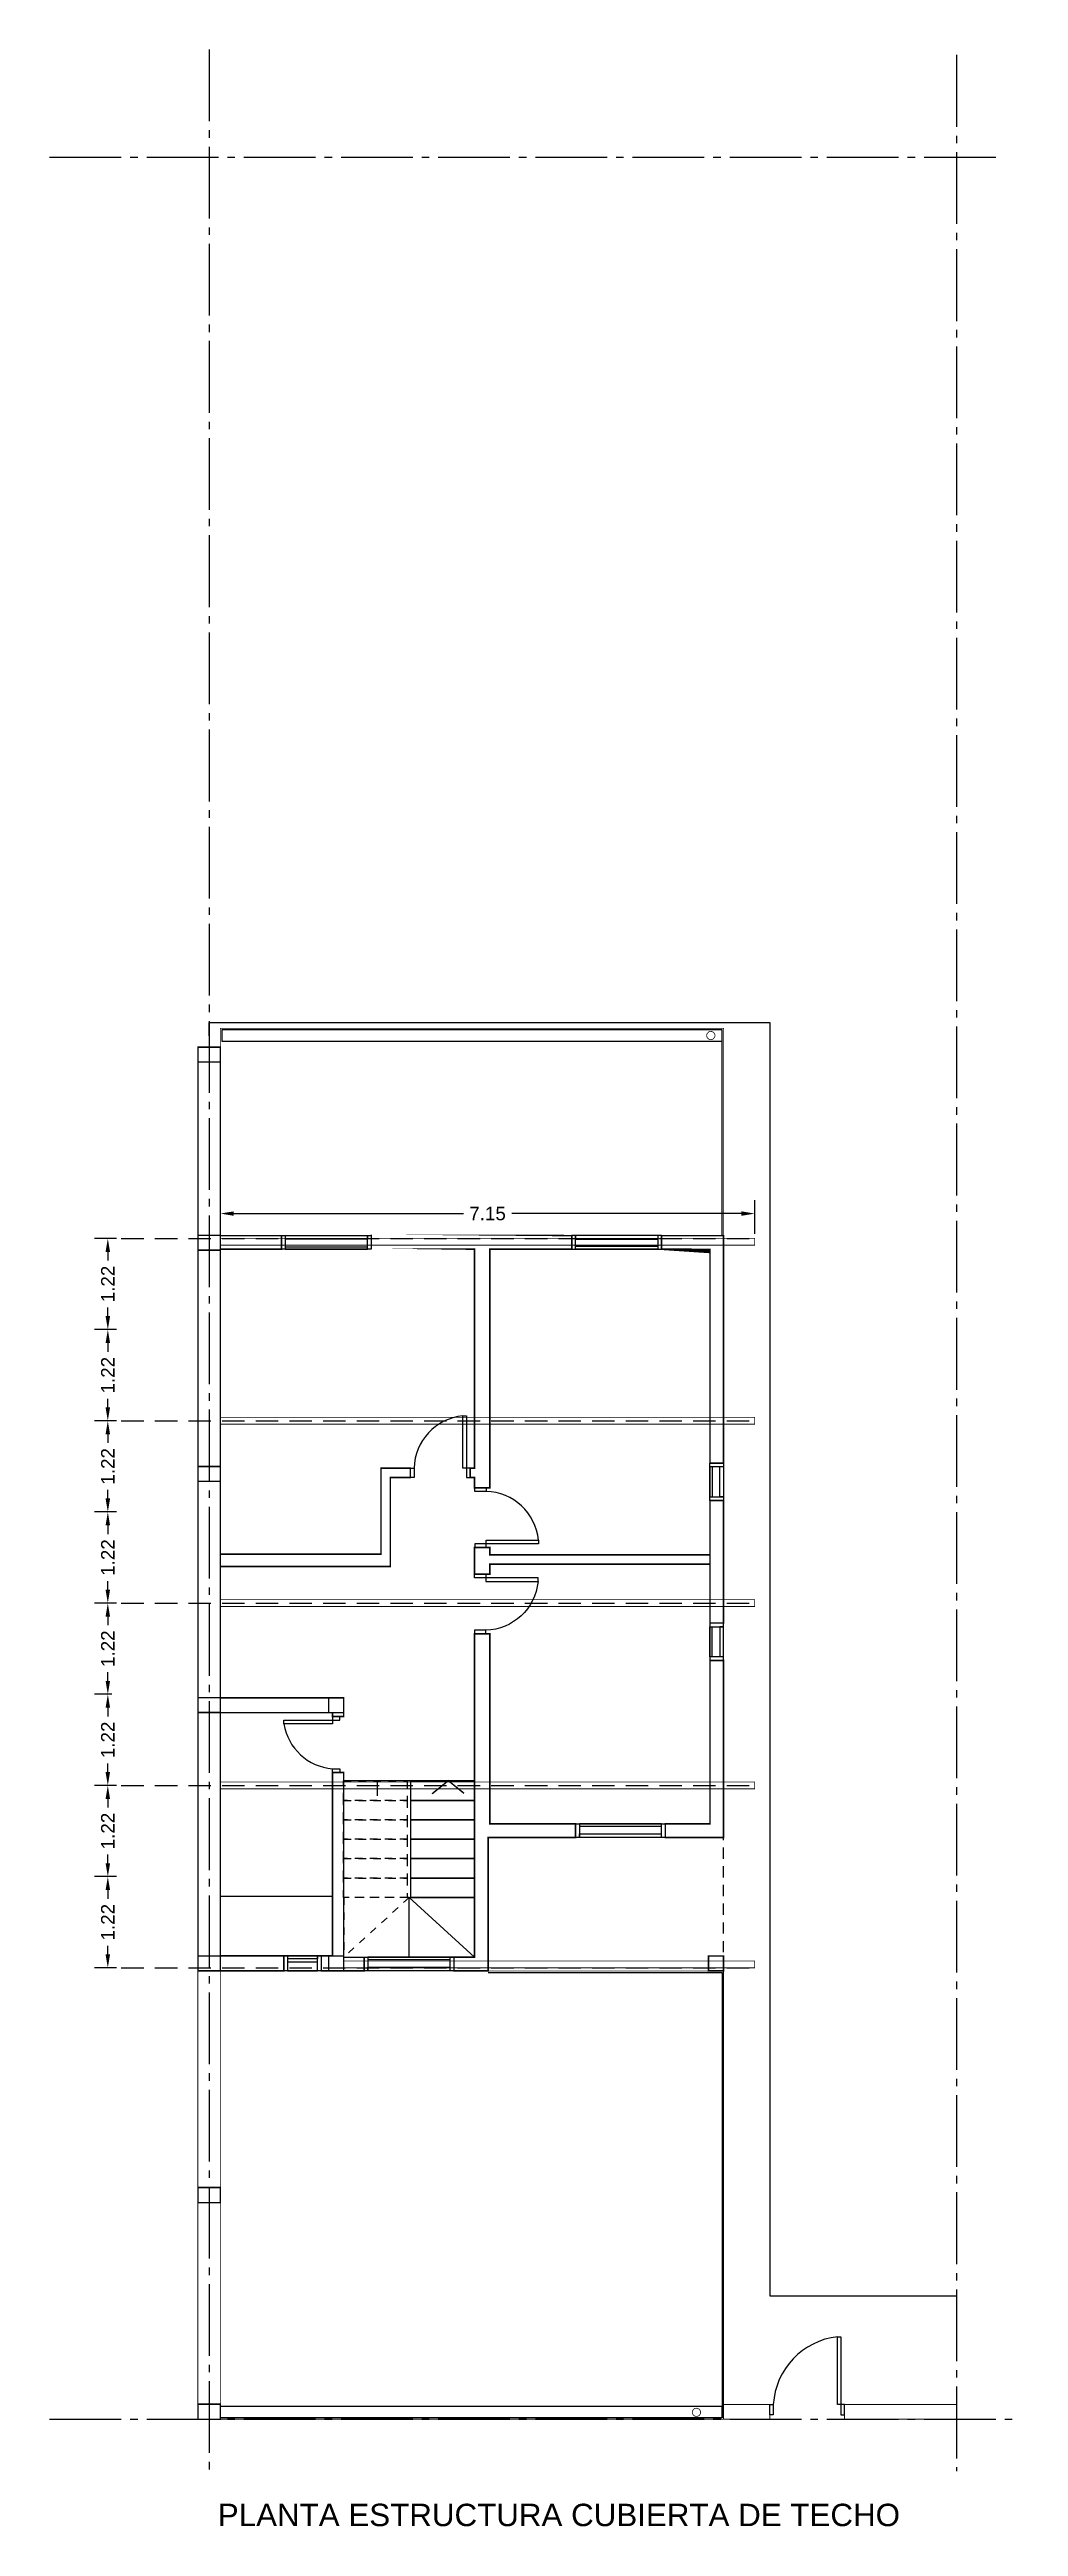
# Model space of a CAD drawing. Header units: millimetres. Extents: x 2924 to 6397, y 1555 to 1704.
# Drawn here: x 3313.4 to 3326.36, y 1611.09 to 1644.23 of the extents above; entities that cross this region are included whole.
import ezdxf

# ---------------------------------------------------------------- set-up
doc = ezdxf.new("R2010")
doc.units = ezdxf.units.MM
doc.header["$PDMODE"] = 35
for name, pattern in [('ACAD_ISO04W100', [30, 24, -3, 0, -3]), ('CONTINUA', [200, 100, 100]), ('DASHED', [0.75, 0.5, -0.25])]:
    doc.linetypes.add(name, pattern=pattern)
doc.layers.get('Defpoints').update_dxf_attribs({"color": 230})
for name, color, linetype in [('EJES', 8, 'Continuous'), ('P0-CARPINTERIAS', 7, 'Continuous'), ('P1-CARPINTERIAS', 7, 'Continuous'), ('P1-MUROS', 7, 'Continuous'), ('P1-PROYECCION', 7, 'Continuous'), ('P1-SOLADOS', 7, 'Continuous'), ('PT-COTAS', 7, 'Continuous'), ('PT-ESTRUCTURAS', 7, 'Continuous'), ('PT-MUROS', 7, 'Continuous'), ('PT-TEXTOS', 7, 'Continuous')]:
    doc.layers.add(name, color=color, linetype=linetype)
doc.styles.add('Arial02.5', font='arial.ttf', dxfattribs={"width": 0.8, "height": 0.025})
doc.styles.get("Standard").update_dxf_attribs({"font": 'arial.ttf'})
doc.dimstyles.get("Standard").update_dxf_attribs({"dimtxt": 0.18, "dimasz": 0.18, "dimexe": 0.18, "dimexo": 0.0625, "dimgap": 0.09, "dimtad": 0, "dimtih": 1, "dimtoh": 1, "dimzin": 0, "dimdsep": 46, "dimtxsty": 'Standard', "dimcen": 0.09, "dimadec": 0, "dimazin": 0, "dimtfac": 1, "dimtofl": 0, "dimtmove": 0, "dimatfit": 3, "dimfxl": 1, "dimtolj": 1, "dimtzin": 0, "dimarcsym": 0})

msp = doc.modelspace()

# ---------------------------------------------------------------- texts
at = {"layer": 'PT-TEXTOS', "style": 'Arial02.5'}
msp.add_text('PLANTA ESTRUCTURA CUBIERTA DE TECHO', height=0.3, dxfattribs=at).set_placement((3315.64685218931, 1611.09155853013))

# ---------------------------------------------------------------- blocks, each defined once
blk = doc.blocks.new('*D340')
at = {"layer": 'Defpoints', "color": 0, "transparency": 16777216}
for p in [(3314.35539935882, 1619.782690135822), (3314.175119384236, 1618.562690135822), (3314.35539935882, 1618.562690135822)]:
    blk.add_point(p, dxfattribs=at)
at = {"layer": 'PT-COTAS', "color": 0, "lineweight": -2, "transparency": 16777216}
for p, q in [((3314.29289935882, 1619.782690135822), (3313.995119384236, 1619.782690135822)), ((3314.175119384236, 1619.602690135822), (3314.175119384236, 1619.487076220406)), ((3314.175119384236, 1618.742690135822), (3314.175119384236, 1618.858304051238)), ((3314.29289935882, 1618.562690135822), (3313.995119384236, 1618.562690135822))]:
    blk.add_line(p, q, dxfattribs=at)
at = {"layer": 'PT-COTAS', "color": 0, "transparency": 16777216}
for points in [[(3314.145119384236, 1619.602690135822), (3314.205119384236, 1619.602690135822), (3314.175119384236, 1619.782690135822)], [(3314.145119384236, 1618.742690135822), (3314.205119384236, 1618.742690135822), (3314.175119384236, 1618.562690135822)]]:
    blk.add_solid(points, dxfattribs=at)
at = {"layer": 'PT-COTAS', "color": 0, "transparency": 16777216, "insert": (3314.175119384236, 1619.172690135821), "char_height": 0.18, "attachment_point": 5, "rotation": 90}
blk.add_mtext('\\A1;1.22', dxfattribs=at)
blk = doc.blocks.new('*D341')
at = {"layer": 'Defpoints', "color": 0, "transparency": 16777216}
for p in [(3314.175119384236, 1621.002690135822), (3314.35539935882, 1621.002690135822), (3314.35539935882, 1619.782690135822)]:
    blk.add_point(p, dxfattribs=at)
at = {"layer": 'PT-COTAS', "color": 0, "lineweight": -2, "transparency": 16777216}
for p, q in [((3314.29289935882, 1621.002690135822), (3313.995119384236, 1621.002690135822)), ((3314.175119384236, 1620.822690135822), (3314.175119384236, 1620.707076220406)), ((3314.29289935882, 1619.782690135822), (3313.995119384236, 1619.782690135822)), ((3314.175119384236, 1619.962690135822), (3314.175119384236, 1620.078304051239))]:
    blk.add_line(p, q, dxfattribs=at)
at = {"layer": 'PT-COTAS', "color": 0, "transparency": 16777216}
for points in [[(3314.145119384236, 1620.822690135822), (3314.205119384236, 1620.822690135822), (3314.175119384236, 1621.002690135822)], [(3314.145119384236, 1619.962690135822), (3314.205119384236, 1619.962690135822), (3314.175119384236, 1619.782690135822)]]:
    blk.add_solid(points, dxfattribs=at)
at = {"layer": 'PT-COTAS', "color": 0, "transparency": 16777216, "insert": (3314.175119384236, 1620.392690135821), "char_height": 0.18, "attachment_point": 5, "rotation": 90}
blk.add_mtext('\\A1;1.22', dxfattribs=at)
blk = doc.blocks.new('*D342')
at = {"layer": 'Defpoints', "color": 0, "transparency": 16777216}
for p in [(3314.175119384239, 1622.222690135822), (3314.289842404765, 1622.222690135822), (3314.35539935882, 1621.002690135822)]:
    blk.add_point(p, dxfattribs=at)
at = {"layer": 'PT-COTAS', "color": 0, "lineweight": -2, "transparency": 16777216}
for p, q in [((3314.227342404765, 1622.222690135822), (3313.995119384239, 1622.222690135822)), ((3314.175119384239, 1622.042690135822), (3314.175119384239, 1621.927076220406)), ((3314.175119384239, 1621.182690135822), (3314.175119384239, 1621.298304051238)), ((3314.29289935882, 1621.002690135822), (3313.995119384239, 1621.002690135822))]:
    blk.add_line(p, q, dxfattribs=at)
at = {"layer": 'PT-COTAS', "color": 0, "transparency": 16777216}
for points in [[(3314.145119384239, 1622.042690135822), (3314.205119384239, 1622.042690135822), (3314.175119384239, 1622.222690135822)], [(3314.145119384239, 1621.182690135822), (3314.205119384239, 1621.182690135822), (3314.175119384239, 1621.002690135822)]]:
    blk.add_solid(points, dxfattribs=at)
at = {"layer": 'PT-COTAS', "color": 0, "transparency": 16777216, "insert": (3314.175119384238, 1621.612690135821), "char_height": 0.18, "attachment_point": 5, "rotation": 90}
blk.add_mtext('\\A1;1.22', dxfattribs=at)
blk = doc.blocks.new('*D343')
at = {"layer": 'Defpoints', "color": 0, "transparency": 16777216}
for p in [(3314.175119384241, 1623.442690135822), (3314.35539935882, 1623.442690135822), (3314.289842404765, 1622.222690135822)]:
    blk.add_point(p, dxfattribs=at)
at = {"layer": 'PT-COTAS', "color": 0, "lineweight": -2, "transparency": 16777216}
for p, q in [((3314.29289935882, 1623.442690135822), (3313.995119384241, 1623.442690135822)), ((3314.175119384241, 1623.262690135822), (3314.175119384241, 1623.147076220406)), ((3314.175119384241, 1622.402690135822), (3314.175119384241, 1622.518304051239)), ((3314.227342404765, 1622.222690135822), (3313.995119384241, 1622.222690135822))]:
    blk.add_line(p, q, dxfattribs=at)
at = {"layer": 'PT-COTAS', "color": 0, "transparency": 16777216}
for points in [[(3314.14511938424, 1623.262690135822), (3314.205119384241, 1623.262690135822), (3314.175119384241, 1623.442690135822)], [(3314.14511938424, 1622.402690135822), (3314.205119384241, 1622.402690135822), (3314.175119384241, 1622.222690135822)]]:
    blk.add_solid(points, dxfattribs=at)
at = {"layer": 'PT-COTAS', "color": 0, "transparency": 16777216, "insert": (3314.17511938424, 1622.832690135821), "char_height": 0.18, "attachment_point": 5, "rotation": 90}
blk.add_mtext('\\A1;1.22', dxfattribs=at)
blk = doc.blocks.new('*D344')
at = {"layer": 'Defpoints', "color": 0, "transparency": 16777216}
for p in [(3314.175119384242, 1624.662690135822), (3314.35539935882, 1624.662690135822), (3314.35539935882, 1623.442690135822)]:
    blk.add_point(p, dxfattribs=at)
at = {"layer": 'PT-COTAS', "color": 0, "lineweight": -2, "transparency": 16777216}
for p, q in [((3314.29289935882, 1624.662690135822), (3313.995119384243, 1624.662690135822)), ((3314.175119384242, 1624.482690135822), (3314.175119384242, 1624.367076220406)), ((3314.175119384242, 1623.622690135822), (3314.175119384242, 1623.738304051238)), ((3314.29289935882, 1623.442690135822), (3313.995119384243, 1623.442690135822))]:
    blk.add_line(p, q, dxfattribs=at)
at = {"layer": 'PT-COTAS', "color": 0, "transparency": 16777216}
for points in [[(3314.145119384242, 1624.482690135822), (3314.205119384243, 1624.482690135822), (3314.175119384242, 1624.662690135822)], [(3314.145119384242, 1623.622690135822), (3314.205119384243, 1623.622690135822), (3314.175119384242, 1623.442690135822)]]:
    blk.add_solid(points, dxfattribs=at)
at = {"layer": 'PT-COTAS', "color": 0, "transparency": 16777216, "insert": (3314.175119384242, 1624.052690135821), "char_height": 0.18, "attachment_point": 5, "rotation": 90}
blk.add_mtext('\\A1;1.22', dxfattribs=at)
blk = doc.blocks.new('*D345')
at = {"layer": 'Defpoints', "color": 0, "transparency": 16777216}
for p in [(3314.175119384244, 1625.882690135822), (3314.35539935882, 1625.882690135822), (3314.35539935882, 1624.662690135822)]:
    blk.add_point(p, dxfattribs=at)
at = {"layer": 'PT-COTAS', "color": 0, "lineweight": -2, "transparency": 16777216}
for p, q in [((3314.29289935882, 1625.882690135822), (3313.995119384244, 1625.882690135822)), ((3314.175119384244, 1625.702690135822), (3314.175119384244, 1625.587076220407)), ((3314.175119384244, 1624.842690135823), (3314.175119384244, 1624.958304051239)), ((3314.29289935882, 1624.662690135822), (3313.995119384244, 1624.662690135822))]:
    blk.add_line(p, q, dxfattribs=at)
at = {"layer": 'PT-COTAS', "color": 0, "transparency": 16777216}
for points in [[(3314.145119384244, 1625.702690135822), (3314.205119384244, 1625.702690135822), (3314.175119384244, 1625.882690135822)], [(3314.145119384244, 1624.842690135823), (3314.205119384244, 1624.842690135823), (3314.175119384244, 1624.662690135822)]]:
    blk.add_solid(points, dxfattribs=at)
at = {"layer": 'PT-COTAS', "color": 0, "transparency": 16777216, "insert": (3314.175119384244, 1625.272690135821), "char_height": 0.18, "attachment_point": 5, "rotation": 90}
blk.add_mtext('\\A1;1.22', dxfattribs=at)
blk = doc.blocks.new('*D346')
at = {"layer": 'Defpoints', "color": 0, "transparency": 16777216}
for p in [(3314.175119384247, 1627.102690135823), (3314.35539935882, 1627.102690135823), (3314.35539935882, 1625.882690135822)]:
    blk.add_point(p, dxfattribs=at)
at = {"layer": 'PT-COTAS', "color": 0, "lineweight": -2, "transparency": 16777216}
for p, q in [((3314.29289935882, 1627.102690135823), (3313.995119384247, 1627.102690135823)), ((3314.175119384247, 1626.922690135822), (3314.175119384247, 1626.807076220406)), ((3314.175119384247, 1626.062690135823), (3314.175119384247, 1626.178304051238)), ((3314.29289935882, 1625.882690135822), (3313.995119384247, 1625.882690135822))]:
    blk.add_line(p, q, dxfattribs=at)
at = {"layer": 'PT-COTAS', "color": 0, "transparency": 16777216}
for points in [[(3314.145119384247, 1626.922690135822), (3314.205119384247, 1626.922690135822), (3314.175119384247, 1627.102690135823)], [(3314.145119384247, 1626.062690135823), (3314.205119384247, 1626.062690135823), (3314.175119384247, 1625.882690135822)]]:
    blk.add_solid(points, dxfattribs=at)
at = {"layer": 'PT-COTAS', "color": 0, "transparency": 16777216, "insert": (3314.175119384246, 1626.492690135821), "char_height": 0.18, "attachment_point": 5, "rotation": 90}
blk.add_mtext('\\A1;1.22', dxfattribs=at)
blk = doc.blocks.new('*D347')
at = {"layer": 'Defpoints', "color": 0, "transparency": 16777216}
for p in [(3314.175119384249, 1628.322690135823), (3314.35539935882, 1628.322690135823), (3314.35539935882, 1627.102690135823)]:
    blk.add_point(p, dxfattribs=at)
at = {"layer": 'PT-COTAS', "color": 0, "lineweight": -2, "transparency": 16777216}
for p, q in [((3314.29289935882, 1628.322690135823), (3313.995119384249, 1628.322690135823)), ((3314.175119384249, 1628.142690135822), (3314.175119384249, 1628.027076220407)), ((3314.175119384249, 1627.282690135823), (3314.175119384249, 1627.398304051239)), ((3314.29289935882, 1627.102690135823), (3313.995119384249, 1627.102690135823))]:
    blk.add_line(p, q, dxfattribs=at)
at = {"layer": 'PT-COTAS', "color": 0, "transparency": 16777216}
for points in [[(3314.145119384249, 1628.142690135822), (3314.205119384249, 1628.142690135822), (3314.175119384249, 1628.322690135823)], [(3314.145119384249, 1627.282690135823), (3314.205119384249, 1627.282690135823), (3314.175119384249, 1627.102690135823)]]:
    blk.add_solid(points, dxfattribs=at)
at = {"layer": 'PT-COTAS', "color": 0, "transparency": 16777216, "insert": (3314.175119384248, 1627.712690135821), "char_height": 0.18, "attachment_point": 5, "rotation": 90}
blk.add_mtext('\\A1;1.22', dxfattribs=at)
blk = doc.blocks.new('*D348')
at = {"layer": 'Defpoints', "color": 0, "transparency": 16777216}
for p in [(3322.83072973504, 1628.655221186568), (3315.680730291217, 1628.322690040058), (3322.83072973504, 1628.322689523423)]:
    blk.add_point(p, dxfattribs=at)
at = {"layer": 'PT-COTAS', "color": 0, "lineweight": -2, "transparency": 16777216}
for p, q in [((3315.680730291217, 1628.385190040058), (3315.680730291217, 1628.835221186568)), ((3322.83072973504, 1628.385189523423), (3322.83072973504, 1628.835221186568)), ((3315.860730291216, 1628.655221186568), (3318.93201241422, 1628.655221186568)), ((3322.65072973504, 1628.655221186568), (3319.579447612037, 1628.655221186568))]:
    blk.add_line(p, q, dxfattribs=at)
at = {"layer": 'PT-COTAS', "color": 0, "transparency": 16777216}
for points in [[(3315.860730291216, 1628.685221186568), (3315.860730291216, 1628.625221186568), (3315.680730291217, 1628.655221186568)], [(3322.65072973504, 1628.685221186568), (3322.65072973504, 1628.625221186568), (3322.83072973504, 1628.655221186568)]]:
    blk.add_solid(points, dxfattribs=at)
at = {"layer": 'PT-COTAS', "color": 0, "transparency": 16777216, "insert": (3319.255730013128, 1628.655221186568), "char_height": 0.18, "attachment_point": 5}
blk.add_mtext('\\A1;7.15', dxfattribs=at)

# ---------------------------------------------------------------- dimensions: what is measured, and where the dimension line sits
at = {"layer": 'PT-COTAS'}
dim = msp.add_linear_dim(base=(3322.83072973504, 1628.655221186568), p1=(3315.680730291217, 1628.322690040058), p2=(3322.83072973504, 1628.322689523423), dimstyle='Standard', override={"dimtih": 0}, dxfattribs=at)
dim.commit()
dim.dimension.update_dxf_attribs({"geometry": '*D348', "text_midpoint": (3319.255730013128, 1628.655221186568)})
for base, p1, p2, picture, middle in [((3314.175119384249, 1628.322690135823), (3314.355399358818, 1627.102690135822), (3314.355399358818, 1628.322690135822), '*D347', (3314.175119384248, 1627.712690135821)), ((3314.175119384247, 1627.102690135823), (3314.355399358818, 1625.882690135822), (3314.355399358818, 1627.102690135822), '*D346', (3314.175119384246, 1626.492690135821)), ((3314.175119384244, 1625.882690135822), (3314.355399358818, 1624.662690135822), (3314.355399358818, 1625.882690135822), '*D345', (3314.175119384244, 1625.272690135821)), ((3314.175119384242, 1624.662690135822), (3314.355399358818, 1623.442690135822), (3314.355399358818, 1624.662690135822), '*D344', (3314.175119384242, 1624.052690135821)), ((3314.175119384241, 1623.442690135822), (3314.289842404763, 1622.222690135821), (3314.355399358818, 1623.442690135822), '*D343', (3314.17511938424, 1622.832690135821)), ((3314.175119384239, 1622.222690135822), (3314.355399358818, 1621.002690135821), (3314.289842404763, 1622.222690135821), '*D342', (3314.175119384238, 1621.612690135821)), ((3314.175119384236, 1621.002690135822), (3314.355399358818, 1619.782690135821), (3314.355399358818, 1621.002690135821), '*D341', (3314.175119384236, 1620.392690135821)), ((3314.175119384236, 1618.562690135822), (3314.355399358818, 1619.782690135821), (3314.355399358818, 1618.562690135821), '*D340', (3314.175119384236, 1619.172690135821))]:
    dim = msp.add_linear_dim(base=base, p1=p1, p2=p2, angle=90, dimstyle='Standard', override={"dimtih": 0}, dxfattribs=at)
    dim.commit()
    dim.dimension.update_dxf_attribs({"geometry": picture, "text_midpoint": middle})

# ---------------------------------------------------------------- linework, layer by layer
at = {"layer": 'EJES', "color": 18, "linetype": 'ACAD_ISO04W100', "ltscale": 0.04, "true_color": 0x000000}
for points in [[(3315.530730291217, 1644.231474603901), (3315.530730291217, 1611.827453603374)], [(3325.530730291217, 1644.158720224505), (3325.530730291217, 1611.827453603374)], [(3313.395494708357, 1642.792492476814), (3326.074534619851, 1642.792492476814)], [(3313.395494708357, 1612.521190135822), (3326.358495501511, 1612.521190135822)]]:
    msp.add_lwpolyline(points, dxfattribs=at)
at = {"layer": 'P0-CARPINTERIAS', "color": 8, "linetype": 'CONTINUA'}
msp.add_lwpolyline([(3323.937207853681, 1613.626745679033), (3323.984314867427, 1613.626745679033), (3323.984314867427, 1612.57952347147), (3324.031537088874, 1612.57952347147), (3324.031537088874, 1612.721190135823), (3323.937092645974, 1612.721190135822), (3323.937207853681, 1613.626745679033, 0.3635547186485848), (3323.07876012699, 1612.721190135823), (3323.07876012699, 1612.57952347147), (3323.031537905539, 1612.57952347147), (3323.03153790554, 1612.721190135823), (3323.07876012699, 1612.721190135823)], format="xyb", dxfattribs=at)
at = {"layer": 'P1-CARPINTERIAS', "color": 8, "linetype": 'CONTINUA'}
for points in [[(3316.499910651446, 1628.360636043531), (3317.699910651445, 1628.360636043533), (3317.699910651445, 1628.178636043531), (3316.499910651445, 1628.178636043531), (3316.499910651446, 1628.360636043533), (3316.549910651446, 1628.360636043533), (3316.549910651446, 1628.178636043531), (3317.649911651445, 1628.178636043531), (3317.649911651446, 1628.360636043533), (3317.649911651446, 1628.310636093533), (3316.549910651446, 1628.310636093533), (3316.549910651446, 1628.210636293533), (3317.649911651446, 1628.210636293533)], [(3321.583243581646, 1628.360636043526), (3320.383238776473, 1628.360571214469), (3320.38325578988, 1628.178636118566), (3321.58325578988, 1628.178636118568), (3321.583243581646, 1628.360636043526), (3321.533243581646, 1628.360636043526), (3321.53325578988, 1628.178636118568), (3320.43325478988, 1628.178636118568), (3320.433254901289, 1628.36057391654), (3320.43325478988, 1628.312636168565), (3321.53325578988, 1628.312636168565), (3321.53325578988, 1628.212636368566), (3320.43325478988, 1628.212636368566)], [(3322.412679663289, 1625.316135136743), (3322.412679663291, 1624.816135136744), (3322.230679663278, 1624.816135293578), (3322.230679663278, 1625.316135136743), (3322.412679663291, 1625.316135136743), (3322.412679663291, 1625.266135136743), (3322.23074398478, 1625.266135136744), (3322.23074398478, 1624.866134136744), (3322.412679663291, 1624.866134136744), (3322.362679713291, 1624.866134136744), (3322.362679713291, 1625.266135136743), (3322.262679913291, 1625.266135136743), (3322.262679913291, 1624.866134136744)], [(3322.412709905212, 1622.675644002527), (3322.412709905214, 1623.175644002527), (3322.230743984779, 1623.175644002527), (3322.230709905214, 1622.675644002527), (3322.412709905214, 1622.675644002527), (3322.412709905214, 1622.725644002528), (3322.230743984779, 1622.725644002528), (3322.230743984779, 1623.125645002528), (3322.412709905214, 1623.125645002527), (3322.362709955214, 1623.125645002527), (3322.362709955214, 1622.725644002528), (3322.262710155214, 1622.725644002528), (3322.262710155214, 1623.125645002527)], [(3321.633934529322, 1620.30663513676), (3320.433243984779, 1620.306627503394), (3320.433243984779, 1620.488635136746), (3321.633243984778, 1620.488635136757), (3321.633934529322, 1620.306635136759), (3321.583243924068, 1620.306635136761), (3321.583243924068, 1620.488635286857), (3320.483933529322, 1620.488635286857), (3320.483934686431, 1620.306627825659), (3320.483933529322, 1620.35463523686), (3321.583243924068, 1620.35463523686), (3321.583243924068, 1620.45463503686), (3320.483933529322, 1620.45463503686)], [(3316.530743984779, 1618.721627203393), (3317.030743984779, 1618.721627203396), (3317.030743984779, 1618.521627503394), (3316.53074398478, 1618.521627503396), (3316.530743984779, 1618.721627203393), (3316.580743974659, 1618.721627203394), (3316.580743984779, 1618.521627503396), (3316.980744984779, 1618.521627503396), (3316.980744984779, 1618.721627203396), (3316.980744984779, 1618.681627203396), (3316.580743984779, 1618.681627203396), (3316.580743984779, 1618.641627203396), (3316.980744984779, 1618.641627203396)], [(3318.805743984779, 1618.521627503392), (3317.605743984779, 1618.521627503389), (3317.605743984779, 1618.703627503391), (3318.805743984779, 1618.703627503391), (3318.805743984779, 1618.521627503389), (3318.755743984779, 1618.521627503389), (3318.756047456158, 1618.703710330939), (3317.655742984779, 1618.703710330939), (3317.655742984779, 1618.521627503389), (3317.655742984779, 1618.57162745339), (3318.755743984779, 1618.57162745339), (3318.755743984779, 1618.671627253389), (3317.655742984779, 1618.671627253389)]]:
    msp.add_lwpolyline(points, dxfattribs=at)
for points in [[(3318.923365119414, 1625.948134286761), (3318.973243134783, 1625.948134286761), (3318.973243134783, 1625.123634286721), (3319.023243134779, 1625.123634286721), (3319.023243134779, 1625.248134286762), (3318.92324313478, 1625.248134286762), (3318.923365119414, 1625.948134286761, 0.3805686529644291), (3318.273243984779, 1625.248134286762), (3318.273243984779, 1625.123634286721), (3318.223243984778, 1625.123634286721), (3318.223243984778, 1625.248134286762), (3318.273243984779, 1625.248134286762)], [(3319.935743984778, 1624.286013152085), (3319.935743984778, 1624.236135136716), (3319.085743984778, 1624.236135136716), (3319.085743984778, 1624.18613513672), (3319.235743984779, 1624.18613513672), (3319.235743984778, 1624.286135136719), (3319.935743984778, 1624.286013152085, 0.3805686529644291), (3319.235743984779, 1624.936134286721), (3319.085743984779, 1624.936134286721), (3319.085743984779, 1624.986134286721), (3319.235743984779, 1624.986134286721), (3319.235743984779, 1624.936134286721)], [(3319.931081380745, 1623.731256271395), (3319.931081380745, 1623.781134286764), (3319.081081380745, 1623.781134286764), (3319.081081380745, 1623.83113428676), (3319.231081380745, 1623.83113428676), (3319.231081380745, 1623.731134286761), (3319.931081380745, 1623.731256271395, -0.3805686529644291), (3319.231081380745, 1623.08113513676), (3319.081081380745, 1623.08113513676), (3319.081081380745, 1623.031135136759), (3319.231081380745, 1623.03113513676), (3319.231081380745, 1623.08113513676)], [(3316.530729562644, 1621.825648875443), (3316.530729562644, 1621.875526951378), (3317.280730412646, 1621.875526951378), (3317.280730412646, 1621.925527012088), (3317.180730291217, 1621.925527012088), (3317.180730291217, 1621.825526890661), (3316.530729562644, 1621.825648875443, 0.3456514478971462), (3317.180730291217, 1621.226125241978), (3317.280730412646, 1621.226125241978), (3317.280730412646, 1621.176125181263), (3317.180730291217, 1621.176125181264), (3317.180730291217, 1621.226125241978)]]:
    msp.add_lwpolyline(points, format="xyb", dxfattribs=at)
at = {"layer": 'P1-MUROS', "color": 8, "linetype": 'CONTINUA', "ltscale": 0.3, "const_width": 0.01}
for points in [[(3322.414730291217, 1628.364190135821), (3322.414730291217, 1631.13268235627), (3315.680730291217, 1631.13268235627), (3315.680730291217, 1630.88268235627)], [(3319.262743984779, 1618.521631312937), (3322.412524635859, 1618.521190135822), (3322.412524635859, 1612.521190135822), (3322.412524635859, 1612.521190135822), (3315.680318980502, 1612.521190135822)]]:
    msp.add_lwpolyline(points, dxfattribs=at)
at = {"layer": 'P1-MUROS', "color": 8, "linetype": 'CONTINUA', "ltscale": 0.3}
for points in [[(3322.394730291217, 1628.364190135821), (3322.394730291217, 1631.11268235627), (3315.700730291217, 1631.11268235627), (3315.700730291217, 1631.03268235627)], [(3319.26274118346, 1618.501631313133), (3322.392524635859, 1618.501192936945), (3322.392524635859, 1612.541190135822), (3315.680318980502, 1612.541190135822)]]:
    msp.add_lwpolyline(points, dxfattribs=at)
for points in [[(3322.392524635859, 1630.96268235627), (3322.392524635859, 1631.11268235627), (3315.700730291217, 1631.11268235627), (3315.700730291217, 1630.96268235627)], [(3322.392524635859, 1612.541190135822), (3322.392524635859, 1612.691190135822), (3315.680318980502, 1612.691190135822), (3315.680318980502, 1612.541190135822)]]:
    msp.add_lwpolyline(points, close=True, dxfattribs=at)
at = {"layer": 'P1-MUROS', "color": 8, "linetype": 'CONTINUA', "ltscale": 0.3, "const_width": 0.01}
for points in [[(3322.187761536536, 1631.038045199859, -0.9998962388968039), (3322.297761536536, 1631.038045199859, -1.000103771870798), (3322.187761536536, 1631.038045199859, 5.188324338770968e-05)], [(3321.995246096267, 1612.614824931896, -0.9998962388968039), (3322.105246096267, 1612.614824931896, -1.000103771870798), (3321.995246096267, 1612.614824931896, 5.188324338770968e-05)]]:
    msp.add_lwpolyline(points, format="xyb", dxfattribs=at)
at = {"layer": 'P1-MUROS', "color": 8}
for points, const_width in [([(3315.680730291217, 1628.364190135821), (3315.380702904091, 1628.364190135821), (3315.380557755879, 1630.88268235627), (3315.68089332634, 1630.88268235627)], 0.02), ([(3315.380730291217, 1630.88268235627), (3315.680730291217, 1630.88268235627), (3315.680730291217, 1630.68268235627), (3315.380730291217, 1630.68268235627)], 0.02), ([(3319.080709278647, 1628.178626087618), (3317.699910651444, 1628.178636043527), (3317.699910651446, 1628.360636043533), (3320.383238772971, 1628.360636043526), (3320.383238772971, 1628.178636118566), (3319.285243984779, 1628.178636043526), (3319.285243984779, 1624.986134286721), (3319.081056293952, 1624.986134286721), (3319.080738810572, 1625.123634286721), (3319.023244452497, 1625.123634286721), (3319.02324351706, 1625.248121358026), (3319.080743984779, 1625.248121358026)], 0.02), ([(3322.412743984779, 1628.360636043526), (3322.412743984779, 1625.316135136769), (3322.230743984779, 1625.316135136769), (3322.230743984813, 1628.178636045249), (3321.583248390446, 1628.178636043527), (3321.583248390446, 1628.360636043526)], 0.02), ([(3322.412679663291, 1624.816135136744), (3322.412808306268, 1623.175644002527), (3322.230808306267, 1623.175644002527), (3322.230679663291, 1624.816135136743)], 0.02), ([(3319.081056293952, 1624.186135136721), (3319.081081380745, 1623.831135136759), (3319.285243984779, 1623.831135136759), (3319.285243984779, 1623.964135136721), (3322.230743985424, 1623.964135136721), (3322.230743984779, 1624.088635136719), (3319.285243984779, 1624.088635136721), (3319.285243984779, 1624.18613513672)], 0.02), ([(3320.433243984778, 1620.488635136746), (3320.433243984779, 1620.306627503394), (3319.262743984778, 1620.306627503393), (3319.262743984779, 1618.521631312937), (3318.805743984779, 1618.521627503394), (3318.805743984779, 1618.703627503394), (3319.080743984779, 1618.703627503393), (3319.081056293935, 1623.031135136759), (3319.285243984779, 1623.031135136759), (3319.285243984779, 1620.488625181262)], 0.02), ([(3322.412709905214, 1622.675644002527), (3322.230709905214, 1622.675644002527), (3322.230709905214, 1620.48863513676), (3321.633243984778, 1620.488635136757), (3321.633243984778, 1620.306627503391), (3322.412709905214, 1620.30663513676)], 0.02), ([(3317.130730291217, 1622.17612137172), (3317.330730291217, 1622.17612137172), (3317.330730291217, 1621.97612137172), (3317.130730291217, 1621.97612137172)], 0.02), ([(3317.180730291217, 1621.92612137172), (3317.330730291217, 1621.92612137172), (3317.330730291217, 1621.97612137172), (3317.180730291217, 1621.97612137172)], 0.02), ([(3317.330743984779, 1618.521627503394), (3317.030730291217, 1618.521627503394), (3317.030730291217, 1618.721627503394), (3317.180743984779, 1618.721627503394), (3317.180730123865, 1621.176125181262), (3317.330757845696, 1621.176125181264)], 0.02), ([(3315.680318980502, 1618.521193945365), (3315.380730291216, 1618.521193945365), (3315.380730291216, 1612.521190135822), (3315.680318980502, 1612.521190135822)], 0.013), ([(3317.130743984779, 1618.521627503394), (3317.330743984779, 1618.521627503394), (3317.330743984779, 1618.721627503394), (3317.130730291217, 1618.721627503394)], 0.02), ([(3322.212524635859, 1618.721190135822), (3322.412524635859, 1618.721190135822), (3322.412524635859, 1618.521190135822), (3322.212524635859, 1618.521190135822)], 0.02), ([(3315.680796030578, 1615.622301636936), (3315.680664551855, 1615.42008244425), (3315.381487173285, 1615.420074825164), (3315.38167837035, 1615.622306676985)], 0.02), ([(3315.680450459224, 1612.723409328508), (3315.680318980502, 1612.521190135822), (3315.381141601932, 1612.521182516736), (3315.381332798996, 1612.723414368557)], 0.02), ([(3323.031537088874, 1612.721190135822), (3322.414483159491, 1612.721190135822), (3322.414483159491, 1612.521190135822), (3323.031537088874, 1612.521190135822)], 0.013)]:
    msp.add_lwpolyline(points, close=True, dxfattribs=dict(at, const_width=const_width))
for points, const_width in [([(3315.680743984779, 1628.360636043533), (3316.499910651446, 1628.360636043533), (3316.499910651446, 1628.178636043531), (3315.680743984778, 1628.178636043561)], 0.02), ([(3315.681080897097, 1624.098135136721), (3317.831056293952, 1624.098135136721), (3317.831056293952, 1625.248134286762), (3318.223243984778, 1625.248134286762), (3318.223243984778, 1625.123634286721), (3317.955556293952, 1625.123634286721), (3317.955556293952, 1623.933635136721), (3315.681080897097, 1623.933635136721)], 0.02), ([(3315.681476748719, 1621.976121356227), (3317.130730291217, 1621.97612137172), (3317.130730291217, 1622.17612137172), (3315.68147836856, 1622.176136624172)], 0.02), ([(3315.680743984779, 1618.521638946303), (3316.530730291217, 1618.521638946303), (3316.530730291217, 1618.721638946303), (3315.680730291217, 1618.721638946303)], 0.02), ([(3317.33074398478, 1618.703622944212), (3317.605743984779, 1618.703622944212), (3317.605743984779, 1618.521625181263), (3317.330743984767, 1618.521625181263)], 0.02), ([(3325.530730291217, 1612.521190135822), (3324.031537088874, 1612.521190135822), (3324.031537088874, 1612.721190135822), (3325.530730291217, 1612.721190135822)], 0.013)]:
    msp.add_lwpolyline(points, dxfattribs=dict(at, const_width=const_width))
at = {"layer": 'P1-MUROS', "color": 8, "linetype": 'DASHED', "ltscale": 0.2}
for points in [[(3317.329860229378, 1620.803625207028), (3317.329860229378, 1621.063625207028), (3318.18074398478, 1621.063625207028), (3318.18074398478, 1620.803625207028)], [(3317.329860229378, 1620.543625207028), (3317.329860229378, 1620.803625207028), (3318.18074398478, 1620.803625207028), (3318.18074398478, 1620.543625207028)], [(3317.329860229378, 1620.283625207028), (3317.329860229378, 1620.543625207028), (3318.18074398478, 1620.543625207028), (3318.18074398478, 1620.283625207028)], [(3317.329860229378, 1620.023625207028), (3317.329860229378, 1620.283625207028), (3318.18074398478, 1620.283625207028), (3318.18074398478, 1620.023625207028)], [(3317.329860229378, 1619.763625207028), (3317.329860229378, 1620.023625207028), (3318.18074398478, 1620.023625207028), (3318.18074398478, 1619.763625207028)], [(3317.329860229378, 1619.503625207028), (3317.329860229378, 1619.763625207028), (3318.18074398478, 1619.763625207028), (3318.18074398478, 1619.503625207028)], [(3317.330743804392, 1619.503642662099), (3317.33074398478, 1618.70362518129), (3318.20574398478, 1618.70362518129), (3318.205737012708, 1619.503634744437)]]:
    msp.add_lwpolyline(points, close=True, dxfattribs=at)
at = {"layer": 'P1-MUROS'}
msp.add_lwpolyline([(3319.080743984779, 1621.063625172882), (3317.329860229377, 1621.063625190202)], dxfattribs=at)
at = {"layer": 'P1-MUROS', "color": 8}
msp.add_lwpolyline([(3317.780447251062, 1621.065627520714, 0.02, 0.02, 0), (3317.780447251062, 1620.863434680291, 0, 0, 0), (3317.780447251064, 1619.048541321004, 0, 0, 0), (3318.733200615562, 1619.048541321004, 0, 0, 0), (3318.73030022048, 1621.066622670783, 0.02, 0.02, 0), (3318.940940664955, 1620.897686149218, 0.02, 0.02, 0), (3318.73030022048, 1621.066622670783, 0.02, 0.02, 0), (3318.512926353552, 1620.890672325243, 0.02, 0.02, 0)], format="xyseb", dxfattribs=at)
at = {"layer": 'P1-MUROS', "color": 8, "linetype": 'Continuous', "ltscale": 0.1}
for points in [[(3319.080776883163, 1621.06362518129), (3319.080776883163, 1620.80362518129), (3318.23074398478, 1620.80362518129), (3318.23074398478, 1621.06362518129)], [(3319.080776883163, 1620.80362518129), (3319.080776883163, 1620.54362518129), (3318.23074398478, 1620.54362518129), (3318.23074398478, 1620.80362518129)], [(3319.080776883163, 1620.54362518129), (3319.080776883163, 1620.28362518129), (3318.23074398478, 1620.28362518129), (3318.23074398478, 1620.54362518129)], [(3319.080776883163, 1620.28362518129), (3319.080776883163, 1620.02362518129), (3318.23074398478, 1620.02362518129), (3318.23074398478, 1620.28362518129)], [(3319.080776883163, 1620.02362518129), (3319.080776883163, 1619.76362518129), (3318.23074398478, 1619.76362518129), (3318.23074398478, 1620.02362518129)], [(3319.080776883163, 1619.76362518129), (3319.080776883163, 1619.50362518129), (3318.23074398478, 1619.50362518129), (3318.23074398478, 1619.76362518129)], [(3319.080737193055, 1619.503642662099), (3319.080743984739, 1618.703625181263), (3318.205743984739, 1618.703625181263), (3318.205743984739, 1619.503634744437)]]:
    msp.add_lwpolyline(points, close=True, dxfattribs=at)
at = {"layer": 'P1-MUROS'}
msp.add_lwpolyline([(3315.68071107254, 1618.721683405502), (3315.680732443771, 1619.521676205236), (3317.180755693693, 1619.521634703772), (3317.180811406045, 1618.721627503507)], close=True, dxfattribs=at)
at = {"layer": 'P1-MUROS', "color": 8, "linetype": 'DASHED', "ltscale": 0.2}
msp.add_lwpolyline([(3318.205740499218, 1619.503634744405), (3317.331001514657, 1618.703626828409)], dxfattribs=at)
at = {"layer": 'P1-MUROS', "color": 8, "linetype": 'Continuous', "ltscale": 0.1}
msp.add_lwpolyline([(3318.205743984739, 1619.503634744437), (3319.080738810572, 1618.703642662156)], dxfattribs=at)
at = {"layer": 'P1-PROYECCION', "color": 8, "linetype": 'DASHED', "ltscale": 0.3}
msp.add_lwpolyline([(3322.412524635859, 1618.521190135822), (3322.412709905214, 1620.30663513676)], dxfattribs=at)
at = {"layer": 'P1-SOLADOS', "color": 8}
msp.add_lwpolyline([(3315.530811808778, 1631.03268235627), (3315.530648773655, 1631.210194852131), (3323.031537088874, 1631.210194852131), (3323.031537088874, 1614.171190135822), (3325.530730291217, 1614.171190135822)], dxfattribs=at)
at = {"layer": 'PT-ESTRUCTURAS', "color": 5, "linetype": 'DASHED', "ltscale": 0.6}
for points in [[(3314.355399358818, 1628.322690135822), (3322.830730291217, 1628.322689523423)], [(3314.355399358818, 1625.882690135822), (3322.830730291217, 1625.882689523423)], [(3314.355399358818, 1623.442690135822), (3322.830730291217, 1623.442689523423)], [(3314.355399358818, 1621.002690135821), (3322.830730291217, 1621.002689523423)], [(3314.355399358818, 1618.562690135821), (3322.830730291217, 1618.562689523423)]]:
    msp.add_lwpolyline(points, dxfattribs=at)
at = {"layer": 'PT-ESTRUCTURAS', "linetype": 'CONTINUA', "ltscale": 0.6, "const_width": 0.01}
for points in [[(3315.680730291217, 1628.322690135822), (3322.830730291217, 1628.322689523423), (3322.830730291217, 1628.232689523423), (3315.680730291217, 1628.232690135822)], [(3315.680730291217, 1625.927690135821), (3322.830730291217, 1625.927689523423), (3322.830730291217, 1625.837689523423), (3315.680730291217, 1625.837690135822)], [(3315.680730291217, 1623.487690135821), (3322.830730291217, 1623.487689523423), (3322.830730291217, 1623.397689523423), (3315.680730291217, 1623.397690135821)], [(3315.680730291216, 1621.047690135821), (3322.830730291216, 1621.047689523423), (3322.830730291216, 1620.957689523423), (3315.680730291216, 1620.957690135821)], [(3317.330744434125, 1618.652681519988), (3322.830730291217, 1618.652689523423), (3322.830730291217, 1618.562689523423), (3317.330744434125, 1618.562681519988)]]:
    msp.add_lwpolyline(points, close=True, dxfattribs=at)
at = {"layer": 'PT-MUROS', "const_width": 0.02}
for points in [[(3315.380743984781, 1618.521622859132), (3315.380716597611, 1628.364642754423), (3315.680743984779, 1628.364616060484), (3315.680743984779, 1618.521623693851)], [(3315.380730291217, 1628.364631312936), (3315.680730291217, 1628.364631312936), (3315.680730291217, 1628.164631312936), (3315.380730291217, 1628.164631312936)], [(3315.380730291217, 1625.271387034391), (3315.680730291217, 1625.271387034391), (3315.680730291217, 1625.07138703439), (3315.380730291217, 1625.07138703439)], [(3315.680743984779, 1625.271389554438), (3315.680743984779, 1625.071389554438), (3315.380743984779, 1625.071389554438), (3315.380743984779, 1625.271389554438)], [(3315.380730291217, 1622.178142755846), (3315.680730291217, 1622.178142755846), (3315.680730291217, 1621.978142755846), (3315.380730291217, 1621.978142755846)], [(3315.680730291217, 1622.178130023441), (3315.680730291217, 1621.978130023441), (3315.380730291216, 1621.978130023441), (3315.380730291216, 1622.178130023441)], [(3315.680730291217, 1618.721627503394), (3315.680730291217, 1618.521627503394), (3315.380730291216, 1618.521627503394), (3315.380730291216, 1618.721627503394)]]:
    msp.add_lwpolyline(points, close=True, dxfattribs=at)

msp.set_redraw_order([(e.dxf.handle, doc.entitydb.next_handle()) for e in msp.query("TEXT MTEXT ATTDEF DIMENSION ARC_DIMENSION")])  # texts and dimensions are drawn at this point

doc.saveas('drawing.dxf')
